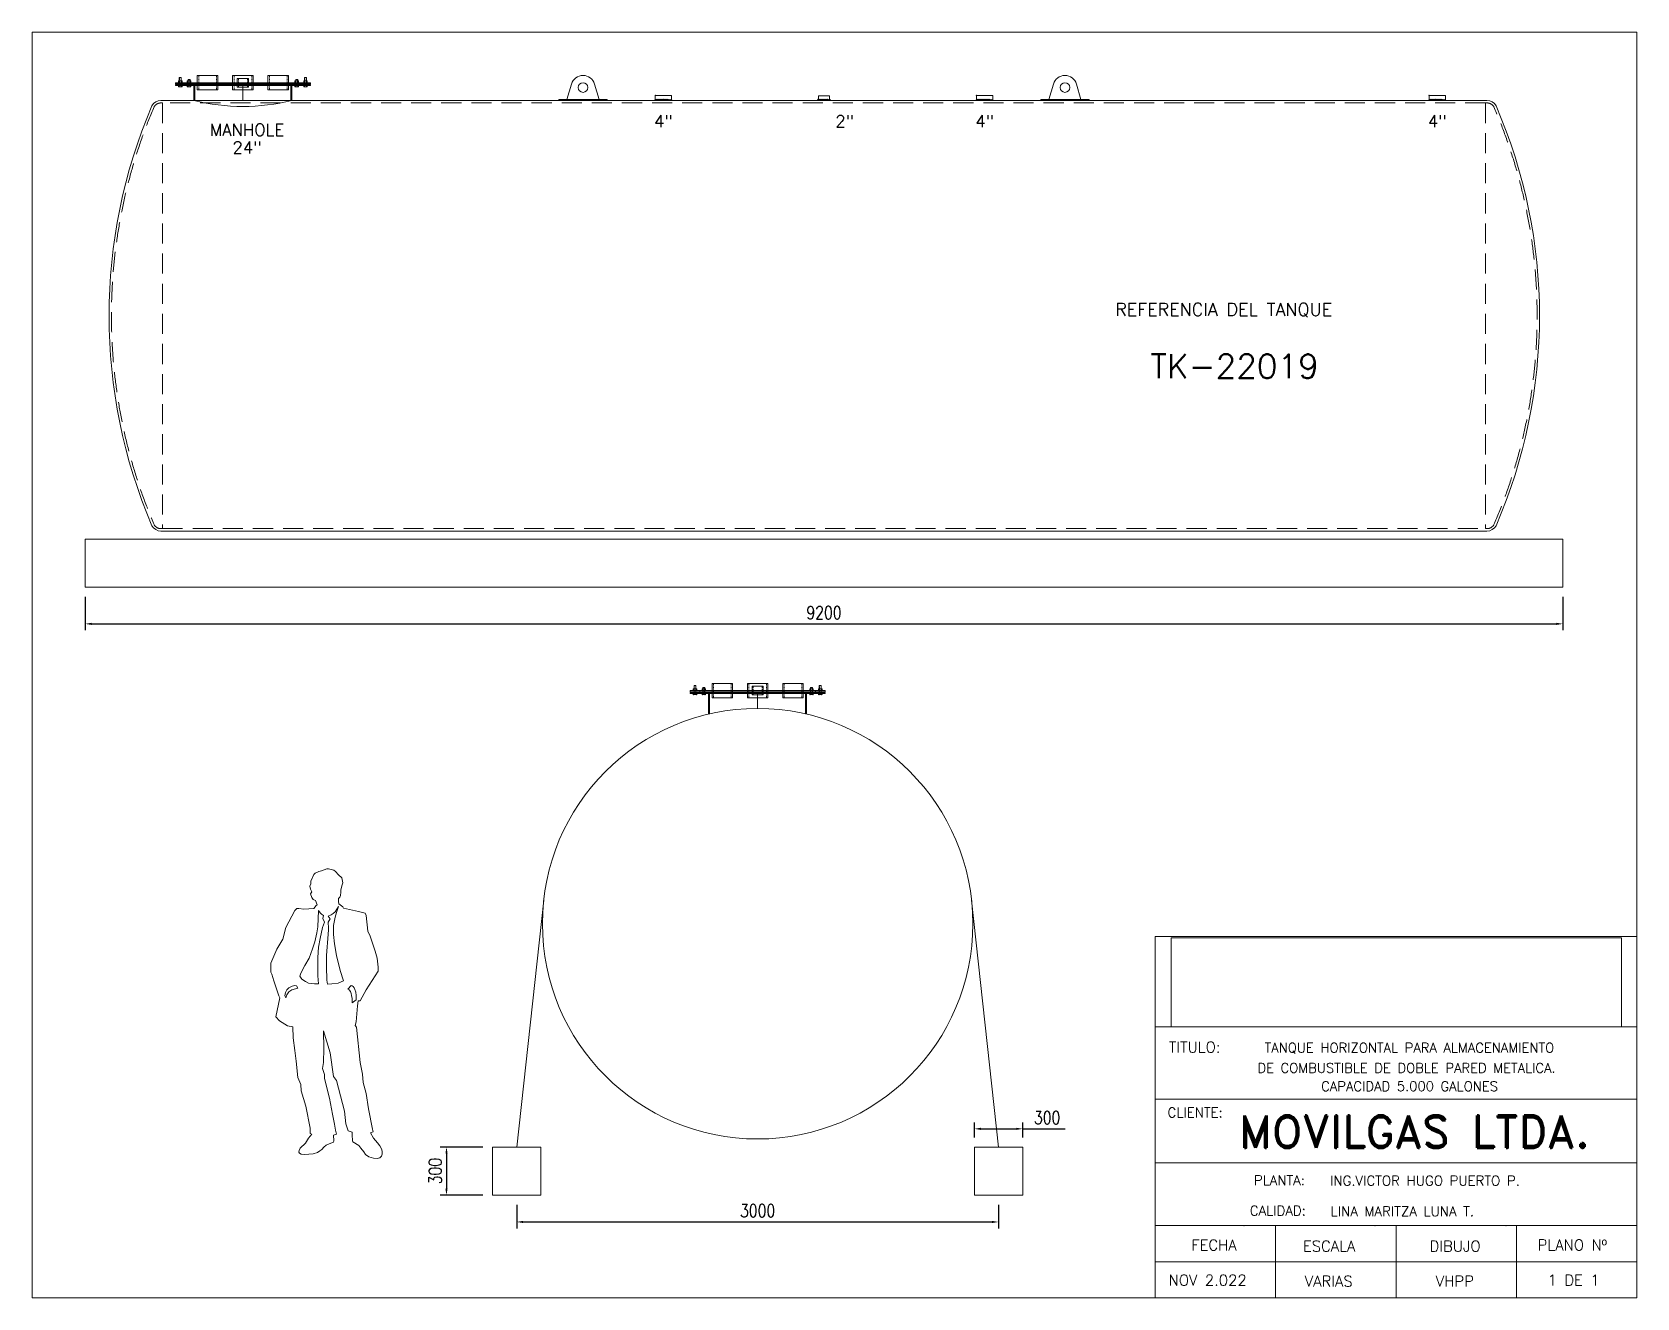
# Model space of a CAD drawing. Extents: x 174420 to 213214, y -41877 to -13498.
# Drawn here: x 203224 to 213214, y -41877 to -33998 of the extents above; entities that cross this region are included whole.
import ezdxf
from ezdxf.enums import TextEntityAlignment as Align

# ---------------------------------------------------------------- set-up
doc = ezdxf.new("R2010")
doc.units = 0
doc.header["$LTSCALE"] = 500
doc.header["$MEASUREMENT"] = 0
doc.linetypes.add('HIDDEN', pattern=[0.375, 0.25, -0.125])
doc.layers.get('0').update_dxf_attribs({"linetype": 'CONTINUOUS', "lineweight": 9})
for name, color, linetype, lineweight in [('COTA', 2, 'CONTINUOUS', 9), ('COTAS', 2, 'CONTINUOUS', 9), ('dibujo', 7, 'CONTINUOUS', 30), ('FIBRA', 3, 'CONTINUOUS', 20), ('INVISIBLE', 1, 'HIDDEN', 9), ('TEXTO', 6, 'CONTINUOUS', 9)]:
    doc.layers.add(name, color=color, linetype=linetype, lineweight=lineweight)
doc.styles.add('ROMAND', font='romand')
doc.styles.get("Standard").update_dxf_attribs({"font": 'SIMPLEX.shx', "width": 0.8, "height": 80})
doc.dimstyles.get("Standard").update_dxf_attribs({"dimtxt": 0.18, "dimasz": 0.18, "dimexe": 0.18, "dimexo": 0.0625, "dimgap": 0.09, "dimtad": 0, "dimtih": 1, "dimtoh": 1, "dimdec": 4, "dimzin": 0, "dimdsep": 46, "dimtxsty": 'Standard', "dimcen": 0.09, "dimadec": 0, "dimazin": 0, "dimtfac": 1, "dimtdec": 4, "dimtofl": 0, "dimtmove": 0, "dimatfit": 3, "dimfxl": 1, "dimtolj": 1, "dimtzin": 0, "dimarcsym": 0})
picture_1 = doc.add_image_def('image1.jpg', size_in_pixel=(1415, 280))

msp = doc.modelspace()

# ---------------------------------------------------------------- texts
at = {"lineweight": 9}
for s, height, p in [('TITULO:', 67.5, (210461.3, -40349.5)), ('TANQUE HORIZONTAL PARA ALMACENAMIENTO', 60, (211798, -40349.5)), ('DE COMBUSTIBLE DE DOBLE PARED METALICA. ', 60, (211800.5, -40475.2)), ('CAPACIDAD 5.000 GALONES', 60, (211799, -40589.3))]:
    msp.add_text(s, height=height, dxfattribs=at).set_placement(p, align=Align.CENTER)
for s, height, p in [('CLIENTE:', 60.75, (210292.2, -40753.1)), ('PLANTA: ', 60.75, (210829.9, -41174.7)), ('ING.VICTOR HUGO PUERTO P.', 60.75, (211303.8, -41177.4)), ('CALIDAD:', 60.75, (210804.2, -41363.8)), ('LINA MARITZA LUNA T. ', 60.75, (211307.5, -41367.9)), ('FECHA', 67.5, (210439.3, -41581.8)), ('ESCALA', 67.5, (211134.9, -41588.4)), ('DIBUJO', 67.5, (211923.2, -41588.4)), ('PLANO Nº', 67.5, (212595.8, -41581.5)), ('NOV 2.022', 67.5, (210298.8, -41800.2)), ('VARIAS', 67.5, (211146.6, -41806.7)), ('VHPP', 67.5, (211962.2, -41806.7)), ('1 DE 1', 67.5, (212658.2, -41799.9))]:
    msp.add_text(s, height=height, dxfattribs=at).set_placement(p)
at = {"lineweight": 9, "style": 'ROMAND'}
msp.add_text('MOVILGAS LTDA.', height=200, dxfattribs=at).set_placement((210737.2, -40942.4))
at = {"layer": 'TEXTO', "lineweight": 9, "style": 'ROMAND'}
for s, p in [('4"', (207153.4, -34590.3)), ('2"', (208281.6, -34590.3)), ('4"', (209153.4, -34590.3)), ('4"', (211970.9, -34590.3)), ('MANHOLE', (204561.4, -34643.2)), ('24"', (204561.4, -34754.3))]:
    msp.add_text(s, height=75, dxfattribs=at).set_placement(p, align=Align.CENTER)
at = {"layer": 'TEXTO', "lineweight": 9}
for s, height, p in [('REFERENCIA DEL TANQUE', 80, (209966.3, -35764.1)), ('TK-22019', 150, (210186.1, -36152.8))]:
    msp.add_text(s, height=height, dxfattribs=at).set_placement(p)

# ---------------------------------------------------------------- blocks, each defined once
blk = doc.blocks.new('hombre')
at = {"color": 0, "linetype": 'Continuous'}
for points in [[(-7.61, 8.02), (-8.65, 8.49), (-8.65, 11.77), (-11.37, 25.36), (-14.19, 34.92), (-14.46, 38.98), (-16.3, 43.31), (-17.38, 53.5), (-18.15, 60.08), (-19.15, 67.89), (-19.42, 74.87), (-22.74, 75.51), (-27.64, 78.53), (-29.92, 81.04), (-27.44, 92.78), (-28.08, 94.06), (-31.13, 103.35), (-32.4, 107.68), (-33.04, 108.89), (-33.04, 114.45), (-29.35, 123.14), (-25.59, 129.31), (-23.75, 136.73), (-18.15, 147.29), (-16.94, 148.5), (-15.7, 148.5), (-12.45, 148.13), (-6.41, 148.5), (-4.76, 150.31), (-4.26, 150.82), (-5.23, 153.43), (-6.68, 154), (-7.51, 155.21), (-8.35, 157.53), (-8.05, 158.3), (-7.51, 158.83), (-8.35, 160.58), (-8.76, 162.26), (-8.12, 163.73), (-8.25, 165.54), (-6.41, 169.53), (-5.5, 170.54), (-3.29, 171.41), (-1.54, 171.92), (1.81, 173.06), (2.88, 173.06), (6.14, 172.32), (7.18, 171.41), (9.06, 169.5), (11.2, 167.52), (11.67, 164.47), (11.37, 163.13), (10.53, 160.04), (10.53, 158.7), (10.33, 156.59), (9.86, 155.45), (8.96, 154.77), (8.96, 152.83), (9.26, 151.42), (11.67, 149.58), (12.11, 148.74), (21.44, 146.62), (25.73, 145.45), (26.37, 144.17), (27.31, 134.25), (28.81, 131.19), (31.93, 121.93), (33.21, 117.61), (33.81, 111.97), (33.81, 109.52), (26.37, 97.75), (22.61, 90.94), (21.33, 90.97), (20.8, 87.85), (20.09, 77.86), (19.32, 75.64), (20.33, 74.67), (22.61, 52.6), (24.05, 45.32), (24.39, 40.12), (26.33, 33.24), (27.64, 23.68), (30.22, 11.1), (30.56, 9.46), (29.05, 8.92), (30.83, 5.6), (33.41, 2.55), (34.72, 0.74), (35.73, -1.17), (36.19, -2.68), (36.19, -4.56), (35.86, -5.7), (34.85, -6.64), (33.21, -7.21), (30.83, -7.01), (27.94, -6.17), (25.93, -4.66), (24.72, -2.99), (23.05, -0.64), (21.64, 0.84), (18.05, 3.15), (17.71, 3.92), (17.71, 5.17), (17.58, 6.41), (17.58, 8.18), (17.58, 9.16), (14.96, 10.13), (13.65, 14.52), (12.78, 22.27), (7.82, 41.43), (5.97, 43.94), (3.79, 58.7), (-0.23, 72.39), (-0.03, 61.29), (-0.23, 52.6), (-0.87, 48.87), (0.37, 45.15), (0.37, 42.7), (3.49, 30.32), (5.33, 20.4), (6.57, 14.22), (7.18, 10.5), (7.82, 8.02), (5.97, 7.41), (6.14, 3.79), (5.97, 3.09), (4.29, 2.38), (1.44, 1.14), (0, 0), (-1.31, -1.51), (-2.52, -2.48), (-3.96, -3.32), (-6.68, -4.33), (-9.36, -4.56), (-11.87, -4.6), (-14.22, -4.39), (-15.33, -3.82), (-15.7, -3.12), (-15.46, -2.08), (-14.83, -0.77), (-11.44, 2.31), (-9.53, 5.57), (-7.61, 8.02)], [(-3.32, 147.29), (-3.89, 137.06), (-4.39, 133.24), (-5.67, 127.74), (-7.04, 123.31), (-9.29, 117.64), (-11.87, 112.91), (-14.46, 108.28), (-15.1, 106.4), (-13.79, 104.56), (-11.57, 102.98), (-9.59, 102.01), (-5.94, 101.51), (-3.32, 101.47), (-3.72, 106.6), (-3.92, 110.13), (-3.89, 118.01), (-3.32, 124.38), (-2.38, 129.85), (-0.87, 136.56), (0.27, 140.05), (-0.74, 142.26), (-0.23, 144.17), (-1.44, 144.95), (-2.38, 145.85), (-3.32, 147.29)], [(9.02, 149.71), (7.01, 146.29), (5.74, 145.28), (4.49, 144.44), (2.65, 143.77), (3.82, 141.96), (2.52, 140.05), (2.88, 136.29), (2.88, 135.12), (2.62, 132.57), (1.48, 119.18), (1.48, 112.41), (1.88, 103.82), (2.11, 101.37), (4.8, 101.64), (8.76, 102.08), (12.14, 103.35), (10.1, 109.86), (7.82, 119.18), (6.51, 126.46), (5.94, 132.17), (6, 137.97), (6.94, 142.97), (7.78, 145.99), (9.02, 149.71)], [(-23.75, 92.78), (-23.15, 94.66), (-21.87, 96.51), (-19.99, 97.92), (-16.34, 98.89), (-17.11, 100.37), (-18.05, 100.5), (-19.76, 100.06), (-21.8, 99.09), (-23.15, 97.75), (-23.88, 96.14), (-24.35, 94.06), (-23.75, 92.78)], [(14.83, 98.32), (15.67, 97.82), (16.44, 96.81), (16.91, 95.47), (17.21, 94.26), (17.58, 92.42), (17.58, 89.83), (20.03, 91.64), (20.03, 94.23), (19.76, 96.31), (19.25, 97.95), (18.82, 98.99), (18.15, 99.83), (17.51, 100.3), (16.91, 100.47), (14.83, 98.32)]]:
    blk.add_lwpolyline(points, dxfattribs=at)
blk = doc.blocks.new('*D345')
at = {"layer": 'COTAS', "color": 0, "lineweight": -2, "transparency": 16777216}
for p, q in [((206030.3, -40937.5), (205763.3, -40937.5)), ((205803.3, -40977.5), (205803.3, -41197.5)), ((206030.3, -41237.5), (205763.3, -41237.5))]:
    blk.add_line(p, q, dxfattribs=at)
at = {"layer": 'COTAS', "color": 0, "transparency": 16777216}
for points in [[(205796.6, -40977.5), (205809.9, -40977.5), (205803.3, -40937.5)], [(205796.6, -41197.5), (205809.9, -41197.5), (205803.3, -41237.5)]]:
    blk.add_solid(points, dxfattribs=at)
at = {"layer": 'COTAS', "color": 0, "lineweight": 13, "transparency": 16777216, "insert": (205733.3, -41087.5), "char_height": 80, "attachment_point": 5, "rotation": 90}
blk.add_mtext('\\A1;300', dxfattribs=at)
blk = doc.blocks.new('*D349')
at = {"layer": 'COTA', "color": 0, "lineweight": -2, "transparency": 16777216}
for p, q in [((209090.3, -40877.5), (209090.3, -40784.4)), ((209130.3, -40824.4), (209350.3, -40824.4)), ((209390.3, -40877.5), (209390.3, -40784.4)), ((209390.3, -40824.4), (209654.8, -40824.4))]:
    blk.add_line(p, q, dxfattribs=at)
at = {"layer": 'COTA', "color": 0, "transparency": 16777216}
for points in [[(209130.3, -40817.7), (209130.3, -40831.1), (209090.3, -40824.4)], [(209350.3, -40817.7), (209350.3, -40831.1), (209390.3, -40824.4)]]:
    blk.add_solid(points, dxfattribs=at)
at = {"layer": 'COTA', "color": 0, "transparency": 16777216, "insert": (209542.6, -40754.4), "char_height": 80, "attachment_point": 5}
blk.add_mtext('\\A1;300', dxfattribs=at)
blk = doc.blocks.new('*D352')
at = {"layer": 'COTA', "color": 0, "lineweight": -2, "transparency": 16777216}
for p, q in [((206240.3, -41297.5), (206240.3, -41444.1)), ((209240.3, -41297.5), (209240.3, -41444.1)), ((206280.3, -41404.1), (209200.3, -41404.1))]:
    blk.add_line(p, q, dxfattribs=at)
at = {"layer": 'COTA', "color": 0, "transparency": 16777216}
for points in [[(206280.3, -41397.4), (206280.3, -41410.8), (206240.3, -41404.1)], [(209200.3, -41397.4), (209200.3, -41410.8), (209240.3, -41404.1)]]:
    blk.add_solid(points, dxfattribs=at)
at = {"layer": 'COTA', "color": 0, "transparency": 16777216, "insert": (207740.3, -41334.1), "char_height": 80, "attachment_point": 5}
blk.add_mtext('\\A1;3000', dxfattribs=at)
blk = doc.blocks.new('*D355')
at = {"layer": 'COTA', "color": 0, "lineweight": -2, "transparency": 16777216}
for p, q in [((203553.4, -37513.4), (203553.4, -37721.2)), ((212753.4, -37513.4), (212753.4, -37721.2)), ((203593.4, -37681.2), (212713.4, -37681.2))]:
    blk.add_line(p, q, dxfattribs=at)
at = {"layer": 'COTA', "color": 0, "transparency": 16777216}
for points in [[(203593.4, -37674.6), (203593.4, -37687.9), (203553.4, -37681.2)], [(212713.4, -37674.6), (212713.4, -37687.9), (212753.4, -37681.2)]]:
    blk.add_solid(points, dxfattribs=at)
at = {"layer": 'COTA', "color": 0, "transparency": 16777216, "insert": (208153.4, -37611.2), "char_height": 80, "attachment_point": 5}
blk.add_mtext('\\A1;9200', dxfattribs=at)

# ---------------------------------------------------------------- dimensions: what is measured, and where the dimension line sits
at = {"layer": 'COTA'}
for base, p1, p2, picture, middle in [((212753.4, -37681.2), (203553.4, -37453.4), (212753.4, -37453.4), '*D355', (208153.4, -37611.2)), ((209240.3, -41404.1), (206240.3, -41237.5), (209240.3, -41237.5), '*D352', (207740.3, -41334.1))]:
    dim = msp.add_linear_dim(base=base, p1=p1, p2=p2, dimstyle='Standard', override={"dimscale": 10, "dimtxt": 80, "dimasz": 4, "dimexe": 4, "dimexo": 6, "dimgap": 3, "dimtad": 1, "dimtih": 0, "dimtoh": 0, "dimdec": 0, "dimcen": 1, "dimdle": 1, "dimtdec": 0}, dxfattribs=at)
    dim.commit()
    dim.dimension.update_dxf_attribs({"geometry": picture, "text_midpoint": middle})
dim = msp.add_linear_dim(base=(209390.3, -40824.4), p1=(209090.3, -40937.5), p2=(209390.3, -40937.5), dimstyle='Standard', override={"dimscale": 10, "dimtxt": 80, "dimasz": 4, "dimexe": 4, "dimexo": 6, "dimgap": 3, "dimtad": 1, "dimtih": 0, "dimtoh": 0, "dimdec": 0, "dimcen": 1, "dimdle": 1, "dimtdec": 0}, dxfattribs=at)
dim.commit()
dim.dimension.update_dxf_attribs({"geometry": '*D349', "text_midpoint": (209542.6, -40824.4), "dimtype": 160})
at = {"layer": 'COTAS', "lineweight": 13}
dim = msp.add_linear_dim(base=(205803.3, -41237.5), p1=(206090.3, -40937.5), p2=(206090.3, -41237.5), angle=90, dimstyle='Standard', override={"dimscale": 10, "dimtxt": 80, "dimasz": 4, "dimexe": 4, "dimexo": 6, "dimgap": 3, "dimtad": 1, "dimtih": 0, "dimtoh": 0, "dimdec": 0, "dimcen": 1, "dimdle": 1, "dimtdec": 0}, dxfattribs=at)
dim.commit()
dim.dimension.update_dxf_attribs({"geometry": '*D345', "text_midpoint": (205733.3, -41087.5)})

# ---------------------------------------------------------------- linework, layer by layer
at = {"lineweight": 9}
for p, q in [((204035.9, -34423.7), (204025.9, -34423.7)), ((204035.9, -34423.7), (212270.9, -34423.7)), ((207102.6, -34392.3), (207204.2, -34392.3)), ((207102.6, -34392.3), (207102.6, -34423.7)), ((207204.2, -34423.7), (207102.6, -34423.7)), ((207204.2, -34392.3), (207204.2, -34423.7)), ((208118.4, -34395.2), (208118.4, -34423.7)), ((208118.4, -34395.2), (208188.3, -34395.2)), ((208118.4, -34423.7), (208188.3, -34423.7)), ((208188.3, -34395.2), (208188.3, -34423.7)), ((209102.6, -34392.3), (209204.2, -34392.3)), ((209102.6, -34392.3), (209102.6, -34423.7)), ((209204.2, -34423.7), (209102.6, -34423.7)), ((209204.2, -34392.3), (209204.2, -34423.7)), ((211920.1, -34392.3), (212021.7, -34392.3)), ((211920.1, -34392.3), (211920.1, -34423.7)), ((212021.7, -34423.7), (211920.1, -34423.7)), ((212021.7, -34392.3), (212021.7, -34423.7)), ((212270.9, -34423.7), (212280.9, -34423.7)), ((204035.9, -37103.4), (204025.9, -37103.4)), ((204035.9, -37103.4), (212270.9, -37103.4)), ((212270.9, -37103.4), (212280.9, -37103.4)), ((213214.1, -38126.8), (213214.1, -41876.8)), ((210215.6, -39626.8), (213214.1, -39626.8)), ((210215.6, -41876.8), (210215.6, -39626.8)), ((210215.6, -40189.3), (213214.1, -40189.3)), ((210215.6, -40526.8), (210215.6, -40976.8)), ((210215.6, -40639.3), (213214.1, -40639.3)), ((210215.6, -41276.8), (210215.6, -40976.8)), ((210215.6, -41036.2), (213214.1, -41036.2)), ((210215.6, -41576.8), (210215.6, -41276.8)), ((210215.6, -41426.8), (213214.1, -41426.8)), ((210965.2, -41426.8), (210965.2, -41876.8)), ((211714.9, -41426.8), (211714.9, -41876.8)), ((212464.5, -41426.8), (212464.5, -41876.8)), ((210215.6, -41651.8), (213214.1, -41651.8)), ((203223.6, -41876.8), (206465.6, -41876.8)), ((203223.6, -41876.8), (206465.6, -41876.8)), ((206465.6, -41876.8), (207215.6, -41876.8)), ((206465.6, -41876.8), (207215.6, -41876.8)), ((207215.6, -41876.8), (207965.6, -41876.8)), ((207215.6, -41876.8), (207965.6, -41876.8)), ((207965.6, -41876.8), (208715.6, -41876.8)), ((207965.6, -41876.8), (208715.6, -41876.8)), ((208715.6, -41876.8), (209465.6, -41876.8)), ((208715.6, -41876.8), (209465.6, -41876.8)), ((213214.1, -41876.8), (208864.1, -41876.8)), ((213214.1, -41876.8), (208864.1, -41876.8)), ((209465.6, -41876.8), (210215.6, -41876.8)), ((209465.6, -41876.8), (210215.6, -41876.8))]:
    msp.add_line(p, q, dxfattribs=at)
for centre, radius, start, end in [((207035.4, -35763.5), 3332.9, 156.90537, 203.09463), ((204025.9, -34488.7), 65, 90, 150), ((204536.1, -33179.3), 1281.3, 256.21649, 283.78351), ((212280.9, -34488.7), 65, 30, 90), ((209315.2, -35763.5), 3292.6, 336.6061, 23.3939), ((204025.9, -37038.4), 65, 210, 270), ((212280.9, -37038.4), 65, 270, 330)]:
    msp.add_arc(centre, radius, start, end, dxfattribs=at)
at = {"color": 0, "linetype": 'ByBlock', "lineweight": 9}
for p in [(207102.6, -34392.3), (209102.6, -34392.3), (211920.1, -34392.3)]:
    msp.add_point(p, dxfattribs=at)
at = {"lineweight": 9}
for p in [(210767.3, -41426.8), (211582.9, -41426.8), (212398.5, -41426.8)]:
    msp.add_point(p, dxfattribs=at)
at = {"layer": 'COTAS', "lineweight": 9}
for p, q in [((204535.9, -34323.7), (204535.9, -34423.7)), ((207107.1, -34416.2), (207099.3, -34423.7)), ((207112.9, -34416.2), (207105.1, -34423.7)), ((207118.2, -34416.2), (207110.4, -34423.7)), ((207124.2, -34416.2), (207116.4, -34423.7)), ((207130.4, -34416.2), (207122.7, -34423.7)), ((207135.7, -34416.2), (207128, -34423.7)), ((207141.9, -34416.2), (207134.2, -34423.7)), ((207147.6, -34416.2), (207139.8, -34423.7)), ((207153.8, -34416.2), (207146.1, -34423.7)), ((207159.4, -34416.2), (207151.6, -34423.7)), ((207165.6, -34416.2), (207157.9, -34423.7)), ((207171.3, -34416.2), (207163.5, -34423.7)), ((207177.5, -34416.2), (207169.7, -34423.7)), ((207183.5, -34416.2), (207175.7, -34423.7)), ((207188.3, -34417.6), (207182, -34423.7)), ((207194.7, -34417.6), (207188.4, -34423.7)), ((207200.2, -34417.6), (207193.8, -34423.7)), ((207200.2, -34417.6), (207193.8, -34423.7)), ((207205.4, -34417.6), (207199, -34423.7)), ((207205.4, -34417.6), (207199, -34423.7)), ((208118.2, -34416.2), (208110.4, -34423.7)), ((208118.4, -34417.6), (208124.8, -34423.7)), ((208123.3, -34416.2), (208131, -34423.7)), ((208129.3, -34416.2), (208137, -34423.7)), ((208135.5, -34416.2), (208143.2, -34423.7)), ((208141.1, -34416.2), (208148.9, -34423.7)), ((208147.4, -34416.2), (208155.1, -34423.7)), ((208152.9, -34416.2), (208160.7, -34423.7)), ((208159.2, -34416.2), (208166.9, -34423.7)), ((208164.8, -34416.2), (208172.6, -34423.7)), ((208171, -34416.2), (208178.8, -34423.7)), ((208176.3, -34416.2), (208184.1, -34423.7)), ((208182.6, -34416.2), (208190.3, -34423.7)), ((208188.6, -34416.2), (208196.3, -34423.7)), ((209107.1, -34416.2), (209099.3, -34423.7)), ((209112.9, -34416.2), (209105.1, -34423.7)), ((209118.2, -34416.2), (209110.4, -34423.7)), ((209124.2, -34416.2), (209116.4, -34423.7)), ((209130.4, -34416.2), (209122.7, -34423.7)), ((209135.7, -34416.2), (209128, -34423.7)), ((209141.9, -34416.2), (209134.2, -34423.7)), ((209147.6, -34416.2), (209139.8, -34423.7)), ((209153.8, -34416.2), (209146.1, -34423.7)), ((209159.4, -34416.2), (209151.6, -34423.7)), ((209165.6, -34416.2), (209157.9, -34423.7)), ((209171.3, -34416.2), (209163.5, -34423.7)), ((209177.5, -34416.2), (209169.7, -34423.7)), ((209183.5, -34416.2), (209175.7, -34423.7)), ((209188.3, -34417.6), (209182, -34423.7)), ((209194.7, -34417.6), (209188.4, -34423.7)), ((209200.2, -34417.6), (209193.8, -34423.7)), ((209200.2, -34417.6), (209193.8, -34423.7)), ((209205.4, -34417.6), (209199, -34423.7)), ((209205.4, -34417.6), (209199, -34423.7)), ((211924.6, -34416.2), (211916.8, -34423.7)), ((211930.4, -34416.2), (211922.6, -34423.7)), ((211935.7, -34416.2), (211927.9, -34423.7)), ((211941.7, -34416.2), (211933.9, -34423.7)), ((211947.9, -34416.2), (211940.2, -34423.7)), ((211953.2, -34416.2), (211945.5, -34423.7)), ((211959.4, -34416.2), (211951.7, -34423.7)), ((211965.1, -34416.2), (211957.3, -34423.7)), ((211971.3, -34416.2), (211963.6, -34423.7)), ((211976.9, -34416.2), (211969.1, -34423.7)), ((211983.1, -34416.2), (211975.4, -34423.7)), ((211988.8, -34416.2), (211981, -34423.7)), ((211995, -34416.2), (211987.2, -34423.7)), ((212001, -34416.2), (211993.2, -34423.7)), ((212005.8, -34417.6), (211999.5, -34423.7)), ((212012.2, -34417.6), (212005.9, -34423.7)), ((212017.7, -34417.6), (212011.3, -34423.7)), ((212017.7, -34417.6), (212011.3, -34423.7)), ((212022.9, -34417.6), (212016.5, -34423.7)), ((212022.9, -34417.6), (212016.5, -34423.7)), ((207740.3, -38107.9), (207740.3, -38207.9))]:
    msp.add_line(p, q, dxfattribs=at)
for p in [(210965.2, -41426.8), (211714.9, -41426.8), (212464.5, -41426.8)]:
    msp.add_point(p, dxfattribs=at)
for points in [[(207102.6, -34415.9), (207102.6, -34423.7), (207094.2, -34423.7)], [(207204.2, -34415.9), (207204.2, -34423.7), (207212.6, -34423.7)], [(208118.4, -34415.9), (208118.4, -34423.7), (208110.1, -34423.7)], [(208188.3, -34415.9), (208188.3, -34423.7), (208196.7, -34423.7)], [(209102.6, -34415.9), (209102.6, -34423.7), (209094.2, -34423.7)], [(209204.2, -34415.9), (209204.2, -34423.7), (209212.6, -34423.7)], [(211920.1, -34415.9), (211920.1, -34423.7), (211911.7, -34423.7)], [(212021.7, -34415.9), (212021.7, -34423.7), (212030.1, -34423.7)]]:
    msp.add_solid(points, dxfattribs=at)
at = {"layer": 'dibujo', "lineweight": 9}
for p, q in [((204251.9, -34267.7), (204379.9, -34267.7)), ((204251.9, -34357.7), (204251.9, -34267.7)), ((204379.9, -34267.7), (204379.9, -34357.7)), ((204471.9, -34267.7), (204599.9, -34267.7)), ((204471.9, -34357.7), (204471.9, -34267.7)), ((204599.9, -34267.7), (204599.9, -34357.7)), ((204691.9, -34267.7), (204819.9, -34267.7)), ((204691.9, -34357.7), (204691.9, -34267.7)), ((204819.9, -34267.7), (204819.9, -34357.7)), ((204115.9, -34312.7), (204955.9, -34312.7)), ((204115.9, -34320.7), (204115.9, -34312.7)), ((204115.9, -34312.7), (204115.9, -34320.7)), ((204955.9, -34320.7), (204115.9, -34320.7)), ((204115.9, -34323.7), (204115.9, -34329.7)), ((204115.9, -34323.7), (204230.9, -34323.7)), ((204115.9, -34323.7), (204115.9, -34329.7)), ((204955.9, -34329.7), (204115.9, -34329.7)), ((204134.9, -34301.7), (204135.9, -34300.7)), ((204134.9, -34301.7), (204134.9, -34311.7)), ((204134.9, -34311.7), (204135.9, -34312.7)), ((204156.9, -34329.7), (204134.9, -34329.7)), ((204134.9, -34329.7), (204134.9, -34336.7)), ((204134.9, -34336.7), (204135.9, -34337.7)), ((204135.9, -34300.7), (204155.9, -34300.7)), ((204135.9, -34312.7), (204155.9, -34312.7)), ((204135.9, -34337.7), (204155.9, -34337.7)), ((204151.9, -34279.7), (204139.9, -34279.7)), ((204139.9, -34279.7), (204139.9, -34329.7)), ((204139.9, -34301.7), (204139.9, -34312.7)), ((204139.9, -34329.7), (204151.9, -34329.7)), ((204139.9, -34329.7), (204139.9, -34337.7)), ((204151.9, -34329.7), (204151.9, -34279.7)), ((204151.9, -34301.7), (204151.9, -34312.7)), ((204151.9, -34329.7), (204151.9, -34337.7)), ((204156.9, -34301.7), (204155.9, -34300.7)), ((204156.9, -34311.7), (204155.9, -34312.7)), ((204156.9, -34336.7), (204155.9, -34337.7)), ((204156.9, -34311.7), (204156.9, -34301.7)), ((204156.9, -34336.7), (204156.9, -34329.7)), ((204175.9, -34312.7), (204175.9, -34320.7)), ((204175.9, -34320.7), (204175.9, -34312.7)), ((204175.9, -34320.7), (204175.9, -34323.7)), ((204189.9, -34301.7), (204190.9, -34300.7)), ((204189.9, -34301.7), (204189.9, -34311.7)), ((204189.9, -34311.7), (204190.9, -34312.7)), ((204211.9, -34329.7), (204189.9, -34329.7)), ((204189.9, -34329.7), (204189.9, -34336.7)), ((204189.9, -34336.7), (204190.9, -34337.7)), ((204190.9, -34300.7), (204210.9, -34300.7)), ((204190.9, -34312.7), (204210.9, -34312.7)), ((204190.9, -34337.7), (204210.9, -34337.7)), ((204206.9, -34293.7), (204194.9, -34293.7)), ((204194.9, -34293.7), (204194.9, -34329.7)), ((204194.9, -34301.7), (204194.9, -34312.7)), ((204194.9, -34329.7), (204206.9, -34329.7)), ((204194.9, -34329.7), (204194.9, -34337.7)), ((204206.9, -34329.7), (204206.9, -34293.7)), ((204206.9, -34301.7), (204206.9, -34312.7)), ((204206.9, -34329.7), (204206.9, -34337.7)), ((204211.9, -34301.7), (204210.9, -34300.7)), ((204211.9, -34311.7), (204210.9, -34312.7)), ((204211.9, -34336.7), (204210.9, -34337.7)), ((204211.9, -34311.7), (204211.9, -34301.7)), ((204211.9, -34336.7), (204211.9, -34329.7)), ((204230.9, -34323.7), (204230.9, -34423.7)), ((204230.9, -34323.7), (204236.9, -34329.7)), ((204230.9, -34323.7), (204955.9, -34323.7)), ((204236.9, -34329.7), (204236.9, -34423.7)), ((204379.9, -34357.7), (204251.9, -34357.7)), ((204599.9, -34357.7), (204471.9, -34357.7)), ((204500.9, -34285.7), (204570.9, -34285.7)), ((204500.9, -34339.7), (204500.9, -34285.7)), ((204570.9, -34339.7), (204500.9, -34339.7)), ((204570.9, -34285.7), (204570.9, -34339.7)), ((204819.9, -34357.7), (204691.9, -34357.7)), ((204840.9, -34323.7), (204834.9, -34329.7)), ((204834.9, -34329.7), (204834.9, -34423.7)), ((204840.9, -34323.7), (204840.9, -34320.7)), ((204840.9, -34320.7), (204895.9, -34320.7)), ((204840.9, -34329.7), (204840.9, -34323.7)), ((204840.9, -34323.7), (204895.9, -34323.7)), ((204840.9, -34329.7), (204840.9, -34423.7)), ((204859.9, -34301.7), (204860.9, -34300.7)), ((204859.9, -34311.7), (204859.9, -34301.7)), ((204859.9, -34311.7), (204860.9, -34312.7)), ((204859.9, -34329.7), (204881.9, -34329.7)), ((204859.9, -34336.7), (204859.9, -34329.7)), ((204859.9, -34336.7), (204860.9, -34337.7)), ((204880.9, -34300.7), (204860.9, -34300.7)), ((204880.9, -34312.7), (204860.9, -34312.7)), ((204880.9, -34337.7), (204860.9, -34337.7)), ((204864.9, -34293.7), (204876.9, -34293.7)), ((204864.9, -34329.7), (204864.9, -34293.7)), ((204864.9, -34301.7), (204864.9, -34312.7)), ((204876.9, -34329.7), (204864.9, -34329.7)), ((204864.9, -34329.7), (204864.9, -34337.7)), ((204876.9, -34293.7), (204876.9, -34329.7)), ((204876.9, -34301.7), (204876.9, -34312.7)), ((204876.9, -34329.7), (204876.9, -34337.7)), ((204881.9, -34301.7), (204880.9, -34300.7)), ((204881.9, -34311.7), (204880.9, -34312.7)), ((204881.9, -34336.7), (204880.9, -34337.7)), ((204881.9, -34301.7), (204881.9, -34311.7)), ((204881.9, -34329.7), (204881.9, -34336.7)), ((204895.9, -34320.7), (204895.9, -34312.7)), ((204895.9, -34320.7), (204895.9, -34323.7)), ((204914.9, -34301.7), (204915.9, -34300.7)), ((204914.9, -34311.7), (204914.9, -34301.7)), ((204914.9, -34311.7), (204915.9, -34312.7)), ((204914.9, -34329.7), (204936.9, -34329.7)), ((204914.9, -34336.7), (204914.9, -34329.7)), ((204914.9, -34336.7), (204915.9, -34337.7)), ((204935.9, -34300.7), (204915.9, -34300.7)), ((204935.9, -34312.7), (204915.9, -34312.7)), ((204935.9, -34337.7), (204915.9, -34337.7)), ((204919.9, -34279.7), (204931.9, -34279.7)), ((204919.9, -34329.7), (204919.9, -34279.7)), ((204919.9, -34301.7), (204919.9, -34312.7)), ((204931.9, -34329.7), (204919.9, -34329.7)), ((204919.9, -34329.7), (204919.9, -34337.7)), ((204931.9, -34279.7), (204931.9, -34329.7)), ((204931.9, -34301.7), (204931.9, -34312.7)), ((204931.9, -34329.7), (204931.9, -34337.7)), ((204936.9, -34301.7), (204935.9, -34300.7)), ((204936.9, -34311.7), (204935.9, -34312.7)), ((204936.9, -34336.7), (204935.9, -34337.7)), ((204936.9, -34301.7), (204936.9, -34311.7)), ((204936.9, -34329.7), (204936.9, -34336.7)), ((204955.9, -34312.7), (204955.9, -34320.7)), ((204955.9, -34323.7), (204955.9, -34329.7)), ((206553.4, -34417.7), (206581.4, -34321.7)), ((206753.4, -34417.7), (206725.4, -34321.7)), ((209553.4, -34417.7), (209581.4, -34321.7)), ((209753.4, -34417.7), (209725.4, -34321.7)), ((206503.4, -34417.7), (206803.4, -34417.7)), ((206803.4, -34423.7), (206503.4, -34423.7)), ((206553.4, -34417.7), (206753.4, -34417.7)), ((206803.4, -34417.7), (206803.4, -34423.7)), ((209503.4, -34417.7), (209803.4, -34417.7)), ((209803.4, -34423.7), (209503.4, -34423.7)), ((209553.4, -34417.7), (209753.4, -34417.7)), ((209803.4, -34417.7), (209803.4, -34423.7)), ((207356.3, -38063.9), (207344.3, -38063.9)), ((207344.3, -38063.9), (207344.3, -38113.9)), ((207356.3, -38113.9), (207356.3, -38063.9)), ((207456.3, -38051.9), (207584.3, -38051.9)), ((207456.3, -38141.9), (207456.3, -38051.9)), ((207584.3, -38051.9), (207584.3, -38141.9)), ((207676.3, -38051.9), (207804.3, -38051.9)), ((207676.3, -38141.9), (207676.3, -38051.9)), ((207804.3, -38051.9), (207804.3, -38141.9)), ((207896.3, -38051.9), (208024.3, -38051.9)), ((207896.3, -38141.9), (207896.3, -38051.9)), ((208024.3, -38051.9), (208024.3, -38141.9)), ((208124.3, -38063.9), (208136.3, -38063.9)), ((208124.3, -38113.9), (208124.3, -38063.9)), ((208136.3, -38063.9), (208136.3, -38113.9)), ((207320.3, -38096.9), (208160.3, -38096.9)), ((207320.3, -38104.9), (207320.3, -38096.9)), ((207320.3, -38096.9), (207320.3, -38104.9)), ((208160.3, -38104.9), (207320.3, -38104.9)), ((207320.3, -38107.9), (207320.3, -38113.9)), ((207320.3, -38107.9), (207435.3, -38107.9)), ((207320.3, -38107.9), (207320.3, -38113.9)), ((208160.3, -38113.9), (207320.3, -38113.9)), ((207339.3, -38085.9), (207340.3, -38084.9)), ((207339.3, -38085.9), (207339.3, -38095.9)), ((207339.3, -38095.9), (207340.3, -38096.9)), ((207361.3, -38113.9), (207339.3, -38113.9)), ((207339.3, -38113.9), (207339.3, -38120.9)), ((207339.3, -38120.9), (207340.3, -38121.9)), ((207340.3, -38084.9), (207360.3, -38084.9)), ((207340.3, -38096.9), (207360.3, -38096.9)), ((207340.3, -38121.9), (207360.3, -38121.9)), ((207344.3, -38085.9), (207344.3, -38096.9)), ((207344.3, -38113.9), (207356.3, -38113.9)), ((207344.3, -38113.9), (207344.3, -38121.9)), ((207356.3, -38085.9), (207356.3, -38096.9)), ((207356.3, -38113.9), (207356.3, -38121.9)), ((207361.3, -38085.9), (207360.3, -38084.9)), ((207361.3, -38095.9), (207360.3, -38096.9)), ((207361.3, -38120.9), (207360.3, -38121.9)), ((207361.3, -38095.9), (207361.3, -38085.9)), ((207361.3, -38120.9), (207361.3, -38113.9)), ((207380.3, -38096.9), (207380.3, -38104.9)), ((207380.3, -38104.9), (207380.3, -38096.9)), ((207380.3, -38104.9), (207380.3, -38107.9)), ((207394.3, -38085.9), (207395.3, -38084.9)), ((207394.3, -38085.9), (207394.3, -38095.9)), ((207394.3, -38095.9), (207395.3, -38096.9)), ((207416.3, -38113.9), (207394.3, -38113.9)), ((207394.3, -38113.9), (207394.3, -38120.9)), ((207394.3, -38120.9), (207395.3, -38121.9)), ((207395.3, -38084.9), (207415.3, -38084.9)), ((207395.3, -38096.9), (207415.3, -38096.9)), ((207395.3, -38121.9), (207415.3, -38121.9)), ((207411.3, -38077.9), (207399.3, -38077.9)), ((207399.3, -38077.9), (207399.3, -38113.9)), ((207399.3, -38085.9), (207399.3, -38096.9)), ((207399.3, -38113.9), (207411.3, -38113.9)), ((207399.3, -38113.9), (207399.3, -38121.9)), ((207411.3, -38113.9), (207411.3, -38077.9)), ((207411.3, -38085.9), (207411.3, -38096.9)), ((207411.3, -38113.9), (207411.3, -38121.9)), ((207416.3, -38085.9), (207415.3, -38084.9)), ((207416.3, -38095.9), (207415.3, -38096.9)), ((207416.3, -38120.9), (207415.3, -38121.9)), ((207416.3, -38095.9), (207416.3, -38085.9)), ((207416.3, -38120.9), (207416.3, -38113.9)), ((207435.3, -38107.9), (207435.3, -38243.1)), ((207435.3, -38107.9), (207441.3, -38113.9)), ((207435.3, -38107.9), (208160.3, -38107.9)), ((207441.3, -38113.9), (207441.3, -38241.7)), ((207584.3, -38141.9), (207456.3, -38141.9)), ((207804.3, -38141.9), (207676.3, -38141.9)), ((207705.3, -38069.9), (207775.3, -38069.9)), ((207705.3, -38123.9), (207705.3, -38069.9)), ((207775.3, -38123.9), (207705.3, -38123.9)), ((207775.3, -38069.9), (207775.3, -38123.9)), ((208024.3, -38141.9), (207896.3, -38141.9)), ((208045.3, -38107.9), (208039.3, -38113.9)), ((208039.3, -38113.9), (208039.3, -38241.7)), ((208045.3, -38107.9), (208045.3, -38104.9)), ((208045.3, -38104.9), (208100.3, -38104.9)), ((208045.3, -38113.9), (208045.3, -38107.9)), ((208045.3, -38107.9), (208100.3, -38107.9)), ((208045.3, -38113.9), (208045.3, -38243.1)), ((208064.3, -38085.9), (208065.3, -38084.9)), ((208064.3, -38095.9), (208064.3, -38085.9)), ((208064.3, -38095.9), (208065.3, -38096.9)), ((208064.3, -38113.9), (208086.3, -38113.9)), ((208064.3, -38120.9), (208064.3, -38113.9)), ((208064.3, -38120.9), (208065.3, -38121.9)), ((208085.3, -38084.9), (208065.3, -38084.9)), ((208085.3, -38096.9), (208065.3, -38096.9)), ((208085.3, -38121.9), (208065.3, -38121.9)), ((208069.3, -38077.9), (208081.3, -38077.9)), ((208069.3, -38113.9), (208069.3, -38077.9)), ((208069.3, -38085.9), (208069.3, -38096.9)), ((208081.3, -38113.9), (208069.3, -38113.9)), ((208069.3, -38113.9), (208069.3, -38121.9)), ((208081.3, -38077.9), (208081.3, -38113.9)), ((208081.3, -38085.9), (208081.3, -38096.9)), ((208081.3, -38113.9), (208081.3, -38121.9)), ((208086.3, -38085.9), (208085.3, -38084.9)), ((208086.3, -38095.9), (208085.3, -38096.9)), ((208086.3, -38120.9), (208085.3, -38121.9)), ((208086.3, -38085.9), (208086.3, -38095.9)), ((208086.3, -38113.9), (208086.3, -38120.9)), ((208100.3, -38104.9), (208100.3, -38096.9)), ((208100.3, -38104.9), (208100.3, -38107.9)), ((208119.3, -38085.9), (208120.3, -38084.9)), ((208119.3, -38095.9), (208119.3, -38085.9)), ((208119.3, -38095.9), (208120.3, -38096.9)), ((208119.3, -38113.9), (208141.3, -38113.9)), ((208119.3, -38120.9), (208119.3, -38113.9)), ((208119.3, -38120.9), (208120.3, -38121.9)), ((208140.3, -38084.9), (208120.3, -38084.9)), ((208140.3, -38096.9), (208120.3, -38096.9)), ((208140.3, -38121.9), (208120.3, -38121.9)), ((208124.3, -38085.9), (208124.3, -38096.9)), ((208136.3, -38113.9), (208124.3, -38113.9)), ((208124.3, -38113.9), (208124.3, -38121.9)), ((208136.3, -38085.9), (208136.3, -38096.9)), ((208136.3, -38113.9), (208136.3, -38121.9)), ((208141.3, -38085.9), (208140.3, -38084.9)), ((208141.3, -38095.9), (208140.3, -38096.9)), ((208141.3, -38120.9), (208140.3, -38121.9)), ((208141.3, -38085.9), (208141.3, -38095.9)), ((208141.3, -38113.9), (208141.3, -38120.9)), ((208160.3, -38096.9), (208160.3, -38104.9)), ((208160.3, -38107.9), (208160.3, -38113.9))]:
    msp.add_line(p, q, dxfattribs=at)
at = {"layer": 'dibujo'}
for p, q in [((206503.4, -34417.7), (206503.4, -34423.7)), ((209503.4, -34417.7), (209503.4, -34423.7))]:
    msp.add_line(p, q, dxfattribs=at)
at = {"layer": 'dibujo', "lineweight": 9}
for centre in [(206653.4, -34342.7), (209653.4, -34342.7)]:
    msp.add_circle(centre, 30, dxfattribs=at)
for centre, radius, start, end in [((206653.4, -34342.7), 75, 16.2602, 163.7398), ((209653.4, -34342.7), 75, 16.2602, 163.7398), ((204137.4, -34304.3), 3.63, 46.39718, 133.60282), ((204137.4, -34309.1), 3.63, 226.39718, 313.60282), ((204137.4, -34334.1), 3.63, 226.39718, 313.60282), ((204145.9, -34319.2), 18.5, 71.07536, 108.92464), ((204145.9, -34294.2), 18.5, 251.07536, 288.92464), ((204145.9, -34319.2), 18.5, 251.07536, 288.92464), ((204154.4, -34304.3), 3.63, 46.39718, 133.60282), ((204154.4, -34309.1), 3.63, 226.39718, 313.60282), ((204154.4, -34334.1), 3.63, 226.39718, 313.60282), ((204192.4, -34304.3), 3.63, 46.39718, 133.60282), ((204192.4, -34309.1), 3.63, 226.39718, 313.60282), ((204192.4, -34334.1), 3.63, 226.39718, 313.60282), ((204200.9, -34319.2), 18.5, 71.07536, 108.92464), ((204200.9, -34294.2), 18.5, 251.07536, 288.92464), ((204200.9, -34319.2), 18.5, 251.07536, 288.92464), ((204209.4, -34304.3), 3.63, 46.39718, 133.60282), ((204209.4, -34309.1), 3.63, 226.39718, 313.60282), ((204209.4, -34334.1), 3.63, 226.39718, 313.60282), ((204862.4, -34304.3), 3.63, 46.39718, 133.60282), ((204862.4, -34309.1), 3.63, 226.39718, 313.60282), ((204862.4, -34334.1), 3.63, 226.39718, 313.60282), ((204870.9, -34319.2), 18.5, 71.07536, 108.92464), ((204870.9, -34294.2), 18.5, 251.07536, 288.92464), ((204870.9, -34319.2), 18.5, 251.07536, 288.92464), ((204879.4, -34304.3), 3.63, 46.39718, 133.60282), ((204879.4, -34309.1), 3.63, 226.39718, 313.60282), ((204879.4, -34334.1), 3.63, 226.39718, 313.60282), ((204917.4, -34304.3), 3.63, 46.39718, 133.60282), ((204917.4, -34309.1), 3.63, 226.39718, 313.60282), ((204917.4, -34334.1), 3.63, 226.39718, 313.60282), ((204925.9, -34319.2), 18.5, 71.07536, 108.92464), ((204925.9, -34294.2), 18.5, 251.07536, 288.92464), ((204925.9, -34319.2), 18.5, 251.07536, 288.92464), ((204934.4, -34304.3), 3.63, 46.39718, 133.60282), ((204934.4, -34309.1), 3.63, 226.39718, 313.60282), ((204934.4, -34334.1), 3.63, 226.39718, 313.60282), ((207341.8, -38088.6), 3.63, 46.39718, 133.60282), ((207341.8, -38093.3), 3.63, 226.39718, 313.60282), ((207341.8, -38118.3), 3.63, 226.39718, 313.60282), ((207350.3, -38103.4), 18.5, 71.07536, 108.92464), ((207350.3, -38078.4), 18.5, 251.07536, 288.92464), ((207350.3, -38103.4), 18.5, 251.07536, 288.92464), ((207358.8, -38088.6), 3.63, 46.39718, 133.60282), ((207358.8, -38093.3), 3.63, 226.39718, 313.60282), ((207358.8, -38118.3), 3.63, 226.39718, 313.60282), ((207396.8, -38088.6), 3.63, 46.39718, 133.60282), ((207396.8, -38093.3), 3.63, 226.39718, 313.60282), ((207396.8, -38118.3), 3.63, 226.39718, 313.60282), ((207405.3, -38103.4), 18.5, 71.07536, 108.92464), ((207405.3, -38078.4), 18.5, 251.07536, 288.92464), ((207405.3, -38103.4), 18.5, 251.07536, 288.92464), ((207413.8, -38088.6), 3.63, 46.39718, 133.60282), ((207413.8, -38093.3), 3.63, 226.39718, 313.60282), ((207413.8, -38118.3), 3.63, 226.39718, 313.60282), ((208066.8, -38088.6), 3.63, 46.39718, 133.60282), ((208066.8, -38093.3), 3.63, 226.39718, 313.60282), ((208066.8, -38118.3), 3.63, 226.39718, 313.60282), ((208075.3, -38103.4), 18.5, 71.07536, 108.92464), ((208075.3, -38078.4), 18.5, 251.07536, 288.92464), ((208075.3, -38103.4), 18.5, 251.07536, 288.92464), ((208083.8, -38088.6), 3.63, 46.39718, 133.60282), ((208083.8, -38093.3), 3.63, 226.39718, 313.60282), ((208083.8, -38118.3), 3.63, 226.39718, 313.60282), ((208121.8, -38088.6), 3.63, 46.39718, 133.60282), ((208121.8, -38093.3), 3.63, 226.39718, 313.60282), ((208121.8, -38118.3), 3.63, 226.39718, 313.60282), ((208130.3, -38103.4), 18.5, 71.07536, 108.92464), ((208130.3, -38078.4), 18.5, 251.07536, 288.92464), ((208130.3, -38103.4), 18.5, 251.07536, 288.92464), ((208138.8, -38088.6), 3.63, 46.39718, 133.60282), ((208138.8, -38093.3), 3.63, 226.39718, 313.60282), ((208138.8, -38118.3), 3.63, 226.39718, 313.60282)]:
    msp.add_arc(centre, radius, start, end, dxfattribs=at)
at = {"layer": 'FIBRA', "lineweight": 9}
for p, q in [((203223.6, -33997.8), (203223.6, -41876.8)), ((213214.1, -33997.8), (203223.6, -33997.8)), ((213214.1, -41876.8), (213214.1, -33997.8)), ((203223.6, -41876.8), (213214.1, -41876.8))]:
    msp.add_line(p, q, dxfattribs=at)
at = {"layer": 'FIBRA'}
for p, q in [((203553.4, -37153.4), (212753.4, -37153.4)), ((203553.4, -37453.4), (203553.4, -37153.4)), ((212753.4, -37153.4), (212753.4, -37453.4)), ((212753.4, -37453.4), (203553.4, -37453.4)), ((206408.4, -39402), (206240.3, -40937.5)), ((209072.2, -39402), (209240.3, -40937.5))]:
    msp.add_line(p, q, dxfattribs=at)
at = {"layer": 'FIBRA', "lineweight": 13}
for p, q in [((206390.3, -40937.5), (206090.3, -40937.5)), ((206090.3, -40937.5), (206090.3, -41237.5)), ((206390.3, -41237.5), (206390.3, -40937.5)), ((209390.3, -40937.5), (209090.3, -40937.5)), ((209090.3, -40937.5), (209090.3, -41237.5)), ((209390.3, -41237.5), (209390.3, -40937.5)), ((206090.3, -41237.5), (206390.3, -41237.5)), ((209090.3, -41237.5), (209390.3, -41237.5))]:
    msp.add_line(p, q, dxfattribs=at)
at = {"layer": 'FIBRA'}
msp.add_circle((207740.3, -39547.8), 1339.8, dxfattribs=at)
at = {"layer": 'INVISIBLE', "lineweight": 9, "ltscale": 0.1}
for p, q in [((204260.9, -34267.7), (204260.9, -34357.7)), ((204370.9, -34267.7), (204370.9, -34357.7)), ((204480.9, -34267.7), (204480.9, -34357.7)), ((204590.9, -34267.7), (204590.9, -34357.7)), ((204700.9, -34267.7), (204700.9, -34357.7)), ((204810.9, -34267.7), (204810.9, -34357.7)), ((204507.9, -34285.7), (204507.9, -34339.7)), ((204563.9, -34285.7), (204563.9, -34339.7)), ((207465.3, -38051.9), (207465.3, -38141.9)), ((207575.3, -38051.9), (207575.3, -38141.9)), ((207685.3, -38051.9), (207685.3, -38141.9)), ((207795.3, -38051.9), (207795.3, -38141.9)), ((207905.3, -38051.9), (207905.3, -38141.9)), ((208015.3, -38051.9), (208015.3, -38141.9)), ((207712.3, -38069.9), (207712.3, -38123.9)), ((207768.3, -38069.9), (207768.3, -38123.9))]:
    msp.add_line(p, q, dxfattribs=at)
at = {"layer": 'INVISIBLE', "lineweight": 9, "ltscale": 0.05}
for p, q in [((204140.9, -34279.7), (204140.9, -34329.7)), ((204150.9, -34329.7), (204150.9, -34279.7)), ((204195.9, -34293.7), (204195.9, -34329.7)), ((204205.9, -34329.7), (204205.9, -34293.7)), ((204865.9, -34329.7), (204865.9, -34293.7)), ((204875.9, -34293.7), (204875.9, -34329.7)), ((204920.9, -34329.7), (204920.9, -34279.7)), ((204930.9, -34279.7), (204930.9, -34329.7)), ((207345.3, -38063.9), (207345.3, -38113.9)), ((207355.3, -38113.9), (207355.3, -38063.9)), ((208125.3, -38113.9), (208125.3, -38063.9)), ((208135.3, -38063.9), (208135.3, -38113.9)), ((207400.3, -38077.9), (207400.3, -38113.9)), ((207410.3, -38113.9), (207410.3, -38077.9)), ((208070.3, -38113.9), (208070.3, -38077.9)), ((208080.3, -38077.9), (208080.3, -38113.9))]:
    msp.add_line(p, q, dxfattribs=at)
at = {"layer": 'INVISIBLE', "lineweight": 9}
for p, q in [((204035.9, -34438.7), (204025.9, -34438.7)), ((204035.9, -34438.7), (204035.9, -37088.4)), ((212270.9, -34438.7), (204035.9, -34438.7)), ((212270.9, -34438.7), (212270.9, -37088.4)), ((212270.9, -34438.7), (212280.9, -34438.7)), ((204035.9, -37088.4), (204025.9, -37088.4)), ((204035.9, -37088.4), (212270.9, -37088.4)), ((212270.9, -37088.4), (212280.9, -37088.4))]:
    msp.add_line(p, q, dxfattribs=at)
for centre, radius, start, end in [((207035.5, -35763.5), 3318.1, 156.93728, 203.06272), ((204025.9, -34488.7), 50, 90, 150), ((212280.9, -34488.7), 50, 30, 90), ((209315.6, -35763.5), 3277.4, 336.63356, 23.36644), ((204025.9, -37038.4), 50, 210, 270), ((212280.9, -37038.4), 50, 270, 330)]:
    msp.add_arc(centre, radius, start, end, dxfattribs=at)

# ---------------------------------------------------------------- block references
at = {"layer": 'COTAS', "lineweight": 9, "xscale": 10, "yscale": 10, "zscale": 10}
msp.add_blockref('hombre', (205040.6, -40937.5), dxfattribs=at)

msp.set_redraw_order([(e.dxf.handle, doc.entitydb.next_handle()) for e in msp.query("TEXT MTEXT ATTDEF DIMENSION ARC_DIMENSION")])  # texts and dimensions are drawn at this point

# ---------------------------------------------------------------- pictures from other files: only their frames are drawn
at = {"layer": 'COTAS', "lineweight": 9}
image = msp.add_image(picture_1, insert=(210315.7, -40189.3), size_in_units=(2802.2, 554.5), dxfattribs=at)
image.dxf.flags = 7

doc.saveas('drawing.dxf')
